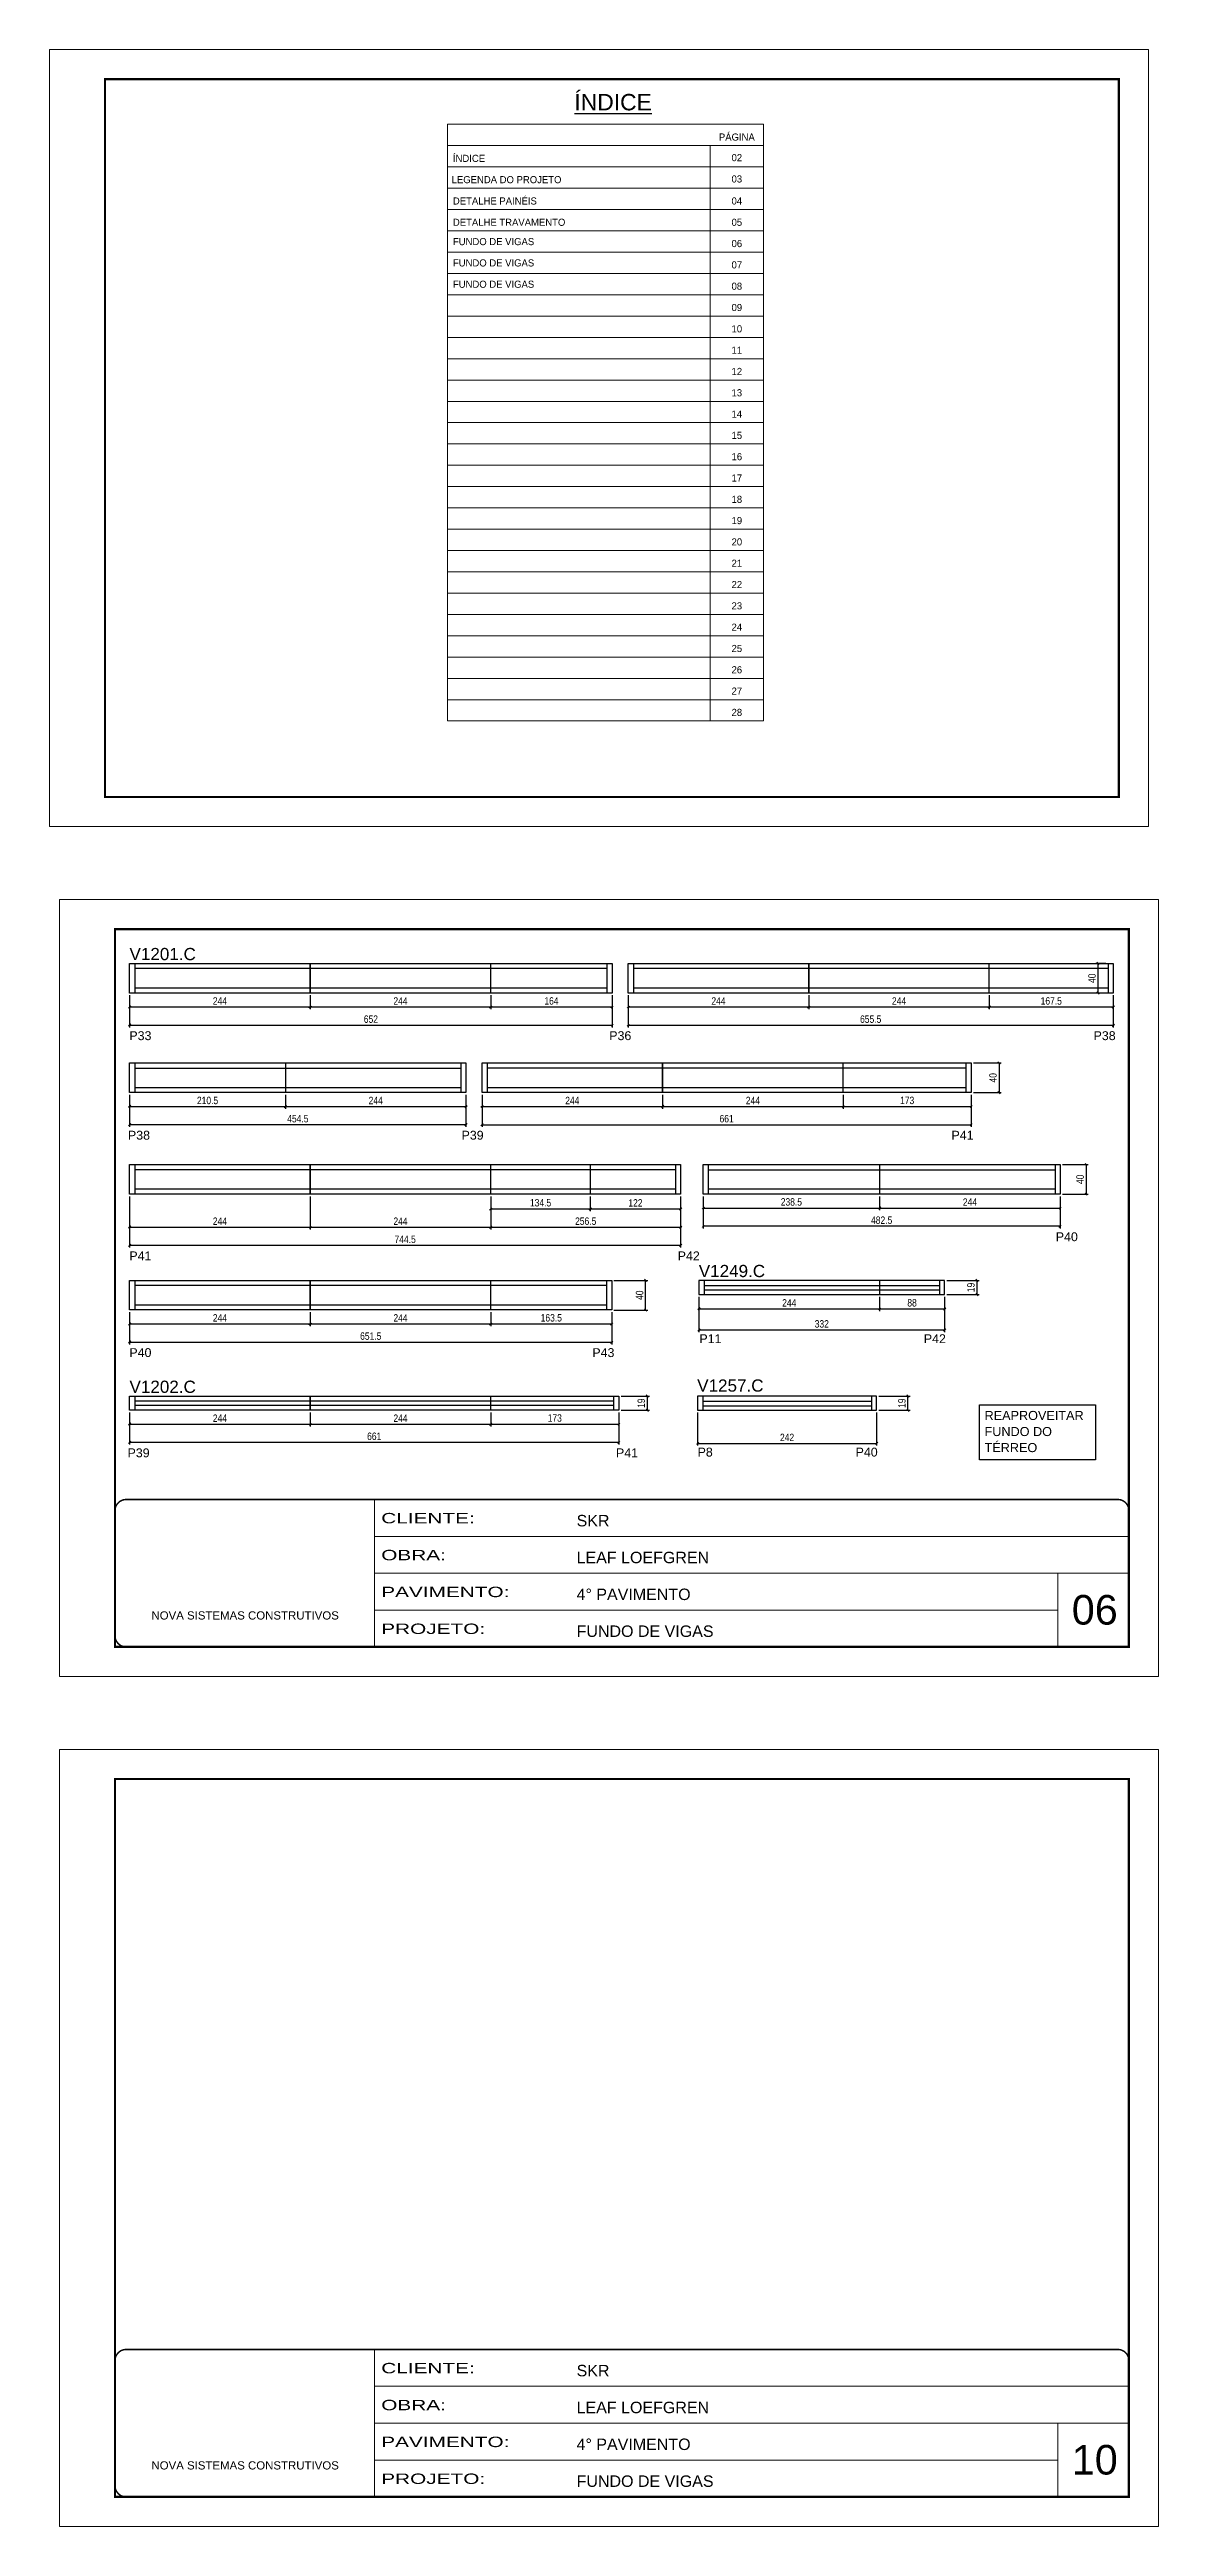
# Model space of a CAD drawing. Extents: x 1959 to 8212, y 239 to 4735.
# Drawn here: x 3544 to 5042, y 1388 to 4735 of the extents above; entities that cross this region are included whole.
import ezdxf
from ezdxf.enums import TextEntityAlignment as Align

# ---------------------------------------------------------------- set-up
doc = ezdxf.new("R2010")
doc.units = 0
doc.linetypes.add('CONTINUO', pattern=[0])
doc.linetypes.add('DASHED', pattern=[0.75, 0.5, -0.25])
for name, color, linetype in [('5', 5, 'Continuous'), ('COTA', 241, 'Continuous'), ('NOMENCLATURA', 7, 'Continuous'), ('Painéis', 200, 'Continuous'), ('SARR_2.2x7', 40, 'Continuous')]:
    doc.layers.add(name, color=color, linetype=linetype)
for name, color, linetype, lineweight in [('CARIMBO', 255, 'Continuous', 9), ('Folhas', 255, 'Continuous', 9), ('SARRAFO DE PRESSAO', 251, 'DASHED', 9)]:
    doc.layers.add(name, color=color, linetype=linetype, lineweight=lineweight)
doc.styles.add('ARIAL', font='arial.ttf')
doc.styles.add('COTA TECNICA', font='techl___.ttf', dxfattribs={"height": 10})
doc.styles.add('COTA TECNICA-50', font='techl___.ttf', dxfattribs={"height": 10})
doc.styles.get("Standard").update_dxf_attribs({"font": 'arial.ttf'})
doc.styles.add('Tecnologia', font='')
doc.styles.get('Tecnologia').set_extended_font_data('Forgotten Futurist')
doc.dimstyles.new('COTA PAINEL-50', dxfattribs={"dimtxt": 10, "dimasz": 3, "dimexe": 3, "dimexo": 3, "dimgap": 3, "dimtad": 1, "dimdec": 1, "dimzin": 12, "dimdsep": 46, "dimtxsty": 'COTA TECNICA-50', "dimblk1": 'OBLIQUE', "dimblk2": 'OBLIQUE', "dimsah": 1, "dimcen": 0.9, "dimclrd": 4, "dimclre": 4, "dimclrt": 240, "dimadec": 1, "dimazin": 3, "dimtfac": 1, "dimtdec": 1, "dimtmove": 0, "dimatfit": 3, "dimfxl": 1, "dimtolj": 1, "dimtzin": 12, "dimarcsym": 0})
doc.dimstyles.new('PAINEL', dxfattribs={"dimtxt": 10, "dimasz": 3, "dimexe": 3, "dimexo": 3, "dimgap": 3, "dimtad": 1, "dimdec": 1, "dimzin": 12, "dimdsep": 46, "dimtxsty": 'COTA TECNICA', "dimblk1": 'OBLIQUE', "dimblk2": 'OBLIQUE', "dimsah": 1, "dimcen": 0.9, "dimclrd": 4, "dimclre": 4, "dimclrt": 240, "dimadec": 1, "dimazin": 3, "dimtfac": 1, "dimtdec": 1, "dimtmove": 0, "dimatfit": 3, "dimfxl": 1, "dimtolj": 1, "dimtzin": 12, "dimarcsym": 0})

msp = doc.modelspace()

# ---------------------------------------------------------------- texts
at = {"color": 0, "linetype": 'Continuous', "ltscale": 5, "style": 'ARIAL'}
msp.add_text('%%UÍNDICE', height=22.118, dxfattribs=at).set_placement((4305.35, 4653.07), align=Align.CENTER)
for s, height, p in [('REAPROVEITAR ', 12.2353, (4807.27, 2883.28)), ('TÉRREO', 12.235, (4807.27, 2839.86)), ('FUNDO DO', 12.235, (4807.27, 2861.57))]:
    msp.add_text(s, height=height, dxfattribs=at).set_placement(p)
at = {"layer": '5', "linetype": 'Continuous'}
for s, rotation, p in [('P33', 359.99996, (3651.64, 3396.61)), ('P36', 359.99996, (4300.11, 3396.61)), ('P38', 359.99996, (4954.57, 3396.61)), ('P38', 359.99996, (3649.7, 3262.1)), ('P39', 359.99996, (4100.54, 3262.1)), ('P41', 359.99996, (4762.57, 3262.1)), ('P40', 359.99996, (4903.5, 3124.86)), ('P41', 359.99996, (3651.64, 3099.05)), ('P42', 359.99996, (4392.61, 3099.05)), ('P40', 359.99996, (3651.64, 2968.31)), ('P43', 359.99996, (4277.26, 2968.31)), ('P11', 359.99996, (4421.93, 2987.1)), ('P42', 359.99996, (4725.18, 2987.1)), ('P8', 0.00004, (4419.48, 2833.88)), ('P40', 359.99996, (4633.02, 2833.88)), ('P39', 359.99996, (3649.19, 2832.88)), ('P41', 359.99996, (4309.22, 2832.88))]:
    msp.add_text(s, height=12, rotation=rotation, dxfattribs=at).set_placement(p)
at = {"layer": 'CARIMBO', "style": 'Tecnologia'}
for s, p in [('PÁGINA', (4472.53, 4612.18)), ('02', (4472.53, 4584.35)), ('03', (4472.53, 4555.55)), ('04', (4472.53, 4525.79)), ('05', (4472.53, 4496.99)), ('06', (4472.53, 4468.2)), ('07', (4472.53, 4439.4)), ('08', (4472.53, 4410.61)), ('09', (4472.53, 4381.81)), ('10', (4472.53, 4353.01)), ('11', (4472.53, 4324.22)), ('12', (4472.53, 4295.42)), ('13', (4472.53, 4266.62)), ('14', (4472.53, 4237.83)), ('15', (4472.53, 4209.03)), ('16', (4472.53, 4180.24)), ('17', (4472.53, 4151.44)), ('18', (4472.53, 4122.64)), ('19', (4472.53, 4093.85)), ('20', (4472.53, 4065.05)), ('21', (4472.53, 4036.25)), ('22', (4472.53, 4007.46)), ('23', (4472.53, 3978.66)), ('24', (4472.53, 3949.87)), ('25', (4472.53, 3921.07)), ('26', (4472.53, 3892.27)), ('27', (4472.53, 3863.48)), ('28', (4472.53, 3834.68))]:
    msp.add_text(s, height=9.599, dxfattribs=at).set_placement(p, align=Align.CENTER)
at = {"layer": 'CARIMBO'}
for s, height, style, p in [('ÍNDICE', 9.599, 'Tecnologia', (4088.86, 4583.38)), ('LEGENDA DO PROJETO', 9.5987, 'Tecnologia', (4087.15, 4554.59)), ('DETALHE PAINÉIS', 9.5987, 'Tecnologia', (4088.86, 4525.79)), ('DETALHE TRAVAMENTO', 9.5987, 'Tecnologia', (4088.86, 4496.99)), ('FUNDO DE VIGAS', 9.5987, 'Tecnologia', (4088.86, 4470.87)), ('FUNDO DE VIGAS', 9.5987, 'Tecnologia', (4088.86, 4442.08)), ('FUNDO DE VIGAS', 9.5987, 'Tecnologia', (4088.86, 4413.28)), ('06', 40, 'ARIAL', (4925.13, 2606.79)), ('10', 40, 'ARIAL', (4925.13, 1458.21))]:
    msp.add_text(s, height=height, dxfattribs=dict(at, style=style)).set_placement(p)
at = {"layer": 'NOMENCLATURA', "linetype": 'Continuous'}
for s, p in [('V1201.C', (3651.81, 3504.68)), ('V1249.C', (4421.09, 3076.37)), ('V1202.C', (3651.81, 2919.95)), ('V1257.C', (4418.93, 2921.57))]:
    msp.add_text(s, height=16.5, dxfattribs=at).set_placement(p)

# ---------------------------------------------------------------- blocks, each defined once
blk = doc.blocks.new('9999999999')
at = {"color": 30, "linetype": 'CONTINUO'}
for p, q in [((98564.6, 34230.2), (98564.6, 34429.4)), ((98564.6, 34379.6), (99584, 34379.6)), ((98564.6, 34329.8), (99488, 34329.8)), ((99584, 34329.8), (99488, 34329.8)), ((99488, 34329.8), (99488, 34230.2)), ((98564.6, 34280), (99488, 34280))]:
    blk.add_line(p, q, dxfattribs=at)
at = {"color": 30, "linetype": 'CONTINUO', "const_width": 2}
blk.add_lwpolyline([(99584, 34230.2), (99584, 34414.4, 0.414214), (99569, 34429.4), (98229, 34429.4, 0.414214), (98214, 34414.4), (98214, 34245.2, 0.414214), (98229, 34230.2), (99584, 34230.2)], format="xyb", dxfattribs=at)
at = {"layer": 'Folhas'}
blk.add_lwpolyline([(98139, 34190.2), (99624, 34190.2), (99624, 35240.2), (98139, 35240.2)], close=True, dxfattribs=at)
at = {"layer": 'Folhas', "color": 30, "const_width": 3}
blk.add_lwpolyline([(98214, 34230.2), (99584, 34230.2), (99584, 35200.2), (98214, 35200.2)], close=True, dxfattribs=at)
at = {"color": 7, "linetype": 'Continuous', "ltscale": 5, "style": 'ARIAL'}
for s, height, p in [('SKR', 15.48, (98837.7, 34393.1)), ('LEAF LOEFGREN', 15.483, (98837.7, 34343.3)), ('4° PAVIMENTO', 15.483, (98837.7, 34293.5)), ('NOVA SISTEMAS CONSTRUTIVOS', 11.059, (98263.2, 34267.2)), ('FUNDO DE VIGAS', 15.483, (98837.7, 34243.7))]:
    blk.add_text(s, height=height, dxfattribs=at).set_placement(p)
at = {"layer": 'Folhas', "color": 7, "style": 'Tecnologia', "width": 1.5}
for s, p in [('CLIENTE:', (98573.7, 34397.2)), ('OBRA:', (98573.7, 34347.3)), ('PAVIMENTO:', (98573.7, 34297.5)), ('PROJETO:', (98573.7, 34247.7))]:
    blk.add_text(s, height=14, dxfattribs=at).set_placement(p)
blk = doc.blocks.new('_Oblique')
at = {"color": 0, "linetype": 'ByBlock', "lineweight": -2}
blk.add_line((-0.5, -0.5), (0.5, 0.5), dxfattribs=at)
blk = doc.blocks.new('*D11')
at = {"layer": 'COTA', "color": 4, "linetype": 'ByBlock', "lineweight": -2, "transparency": 16777216}
for p, q in [((3652, 3457.2), (3652, 3438.4)), ((3896, 3457.2), (3896, 3438.4)), ((3652, 3441.4), (3896, 3441.4))]:
    blk.add_line(p, q, dxfattribs=at)
at = {"layer": 'Defpoints', "color": 0, "linetype": 'ByBlock', "transparency": 16777216}
for p in [(3652, 3460.2), (3896, 3460.2), (3896, 3441.4)]:
    blk.add_point(p, dxfattribs=at)
at = {"layer": 'COTA', "color": 4, "linetype": 'ByBlock', "lineweight": -2, "transparency": 16777216, "xscale": 3, "yscale": 3, "zscale": 3, "rotation": 180}
blk.add_blockref('_Oblique', (3652, 3441.4), dxfattribs=at)
at = {"layer": 'COTA', "color": 4, "linetype": 'ByBlock', "lineweight": -2, "transparency": 16777216, "xscale": 3, "yscale": 3, "zscale": 3}
blk.add_blockref('_Oblique', (3896, 3441.4), dxfattribs=at)
at = {"layer": 'COTA', "color": 240, "linetype": 'ByBlock', "transparency": 16777216, "insert": (3774, 3449.5), "char_height": 10, "attachment_point": 5, "style": 'COTA TECNICA-50'}
blk.add_mtext('\\A1;244', dxfattribs=at)
blk = doc.blocks.new('*D12')
at = {"layer": 'COTA', "color": 4, "linetype": 'ByBlock', "lineweight": -2, "transparency": 16777216}
for p, q in [((3896, 3457.2), (3896, 3438.4)), ((4140, 3457.2), (4140, 3438.4)), ((3896, 3441.4), (4140, 3441.4))]:
    blk.add_line(p, q, dxfattribs=at)
at = {"layer": 'Defpoints', "color": 0, "linetype": 'ByBlock', "transparency": 16777216}
for p in [(3896, 3460.2), (4140, 3460.2), (4140, 3441.4)]:
    blk.add_point(p, dxfattribs=at)
at = {"layer": 'COTA', "color": 4, "linetype": 'ByBlock', "lineweight": -2, "transparency": 16777216, "xscale": 3, "yscale": 3, "zscale": 3, "rotation": 180}
blk.add_blockref('_Oblique', (3896, 3441.4), dxfattribs=at)
at = {"layer": 'COTA', "color": 4, "linetype": 'ByBlock', "lineweight": -2, "transparency": 16777216, "xscale": 3, "yscale": 3, "zscale": 3}
blk.add_blockref('_Oblique', (4140, 3441.4), dxfattribs=at)
at = {"layer": 'COTA', "color": 240, "linetype": 'ByBlock', "transparency": 16777216, "insert": (4018, 3449.5), "char_height": 10, "attachment_point": 5, "style": 'COTA TECNICA-50'}
blk.add_mtext('\\A1;244', dxfattribs=at)
blk = doc.blocks.new('*D13')
at = {"layer": 'COTA', "color": 4, "lineweight": -2, "transparency": 16777216}
for p, q in [((3652, 3457.2), (3652, 3413.8)), ((4304, 3457.2), (4304, 3413.8)), ((3652, 3416.8), (4304, 3416.8))]:
    blk.add_line(p, q, dxfattribs=at)
at = {"layer": 'Defpoints', "color": 0, "transparency": 16777216}
for p in [(3652, 3460.2), (4304, 3460.2), (4304, 3416.8)]:
    blk.add_point(p, dxfattribs=at)
at = {"layer": 'COTA', "color": 4, "lineweight": -2, "transparency": 16777216, "xscale": 3, "yscale": 3, "zscale": 3, "rotation": 180}
blk.add_blockref('_Oblique', (3652, 3416.8), dxfattribs=at)
at = {"layer": 'COTA', "color": 4, "lineweight": -2, "transparency": 16777216, "xscale": 3, "yscale": 3, "zscale": 3}
blk.add_blockref('_Oblique', (4304, 3416.8), dxfattribs=at)
at = {"layer": 'COTA', "color": 240, "transparency": 16777216, "insert": (3978, 3424.9), "char_height": 10, "attachment_point": 5, "style": 'COTA TECNICA'}
blk.add_mtext('\\A1;652', dxfattribs=at)
blk = doc.blocks.new('*D14')
at = {"layer": 'COTA', "color": 4, "lineweight": -2, "transparency": 16777216}
for p, q in [((4140, 3457.2), (4140, 3438.4)), ((4304, 3457.2), (4304, 3438.4)), ((4140, 3441.4), (4304, 3441.4))]:
    blk.add_line(p, q, dxfattribs=at)
at = {"layer": 'Defpoints', "color": 0, "transparency": 16777216}
for p in [(4140, 3460.2), (4304, 3460.2), (4304, 3441.4)]:
    blk.add_point(p, dxfattribs=at)
at = {"layer": 'COTA', "color": 4, "lineweight": -2, "transparency": 16777216, "xscale": 3, "yscale": 3, "zscale": 3, "rotation": 180}
blk.add_blockref('_Oblique', (4140, 3441.4), dxfattribs=at)
at = {"layer": 'COTA', "color": 4, "lineweight": -2, "transparency": 16777216, "xscale": 3, "yscale": 3, "zscale": 3}
blk.add_blockref('_Oblique', (4304, 3441.4), dxfattribs=at)
at = {"layer": 'COTA', "color": 240, "transparency": 16777216, "insert": (4222, 3449.5), "char_height": 10, "attachment_point": 5, "style": 'COTA TECNICA'}
blk.add_mtext('\\A1;164', dxfattribs=at)
blk = doc.blocks.new('*D160')
at = {"layer": 'COTA', "color": 4, "linetype": 'ByBlock', "lineweight": -2, "transparency": 16777216}
for p, q in [((4325.7, 3457.2), (4325.7, 3438.4)), ((4569.7, 3457.2), (4569.7, 3438.4)), ((4325.7, 3441.4), (4569.7, 3441.4))]:
    blk.add_line(p, q, dxfattribs=at)
at = {"layer": 'Defpoints', "color": 0, "linetype": 'ByBlock', "transparency": 16777216}
for p in [(4325.7, 3460.2), (4569.7, 3460.2), (4569.7, 3441.4)]:
    blk.add_point(p, dxfattribs=at)
at = {"layer": 'COTA', "color": 4, "linetype": 'ByBlock', "lineweight": -2, "transparency": 16777216, "xscale": 3, "yscale": 3, "zscale": 3, "rotation": 180}
blk.add_blockref('_Oblique', (4325.7, 3441.4), dxfattribs=at)
at = {"layer": 'COTA', "color": 4, "linetype": 'ByBlock', "lineweight": -2, "transparency": 16777216, "xscale": 3, "yscale": 3, "zscale": 3}
blk.add_blockref('_Oblique', (4569.7, 3441.4), dxfattribs=at)
at = {"layer": 'COTA', "color": 240, "linetype": 'ByBlock', "transparency": 16777216, "insert": (4447.7, 3449.5), "char_height": 10, "attachment_point": 5, "style": 'COTA TECNICA-50'}
blk.add_mtext('\\A1;244', dxfattribs=at)
blk = doc.blocks.new('*D161')
at = {"layer": 'COTA', "color": 4, "linetype": 'ByBlock', "lineweight": -2, "transparency": 16777216}
for p, q in [((4569.7, 3457.2), (4569.7, 3438.4)), ((4813.7, 3457.2), (4813.7, 3438.4)), ((4569.7, 3441.4), (4813.7, 3441.4))]:
    blk.add_line(p, q, dxfattribs=at)
at = {"layer": 'Defpoints', "color": 0, "linetype": 'ByBlock', "transparency": 16777216}
for p in [(4569.7, 3460.2), (4813.7, 3460.2), (4813.7, 3441.4)]:
    blk.add_point(p, dxfattribs=at)
at = {"layer": 'COTA', "color": 4, "linetype": 'ByBlock', "lineweight": -2, "transparency": 16777216, "xscale": 3, "yscale": 3, "zscale": 3, "rotation": 180}
blk.add_blockref('_Oblique', (4569.7, 3441.4), dxfattribs=at)
at = {"layer": 'COTA', "color": 4, "linetype": 'ByBlock', "lineweight": -2, "transparency": 16777216, "xscale": 3, "yscale": 3, "zscale": 3}
blk.add_blockref('_Oblique', (4813.7, 3441.4), dxfattribs=at)
at = {"layer": 'COTA', "color": 240, "linetype": 'ByBlock', "transparency": 16777216, "insert": (4691.7, 3449.5), "char_height": 10, "attachment_point": 5, "style": 'COTA TECNICA-50'}
blk.add_mtext('\\A1;244', dxfattribs=at)
blk = doc.blocks.new('*D162')
at = {"layer": 'COTA', "color": 4, "lineweight": -2, "transparency": 16777216}
for p, q in [((4325.7, 3457.2), (4325.7, 3413.8)), ((4981.2, 3457.2), (4981.2, 3413.8)), ((4325.7, 3416.8), (4981.2, 3416.8))]:
    blk.add_line(p, q, dxfattribs=at)
at = {"layer": 'Defpoints', "color": 0, "transparency": 16777216}
for p in [(4325.7, 3460.2), (4981.2, 3460.2), (4981.2, 3416.8)]:
    blk.add_point(p, dxfattribs=at)
at = {"layer": 'COTA', "color": 4, "lineweight": -2, "transparency": 16777216, "xscale": 3, "yscale": 3, "zscale": 3, "rotation": 180}
blk.add_blockref('_Oblique', (4325.7, 3416.8), dxfattribs=at)
at = {"layer": 'COTA', "color": 4, "lineweight": -2, "transparency": 16777216, "xscale": 3, "yscale": 3, "zscale": 3}
blk.add_blockref('_Oblique', (4981.2, 3416.8), dxfattribs=at)
at = {"layer": 'COTA', "color": 240, "transparency": 16777216, "insert": (4653.4, 3424.9), "char_height": 10, "attachment_point": 5, "style": 'COTA TECNICA'}
blk.add_mtext('\\A1;655.5', dxfattribs=at)
blk = doc.blocks.new('*D163')
at = {"layer": 'COTA', "color": 4, "lineweight": -2, "transparency": 16777216}
for p, q in [((4813.7, 3457.2), (4813.7, 3438.4)), ((4981.2, 3457.2), (4981.2, 3438.4)), ((4813.7, 3441.4), (4981.2, 3441.4))]:
    blk.add_line(p, q, dxfattribs=at)
at = {"layer": 'Defpoints', "color": 0, "transparency": 16777216}
for p in [(4813.7, 3460.2), (4981.2, 3460.2), (4981.2, 3441.4)]:
    blk.add_point(p, dxfattribs=at)
at = {"layer": 'COTA', "color": 4, "lineweight": -2, "transparency": 16777216, "xscale": 3, "yscale": 3, "zscale": 3, "rotation": 180}
blk.add_blockref('_Oblique', (4813.7, 3441.4), dxfattribs=at)
at = {"layer": 'COTA', "color": 4, "lineweight": -2, "transparency": 16777216, "xscale": 3, "yscale": 3, "zscale": 3}
blk.add_blockref('_Oblique', (4981.2, 3441.4), dxfattribs=at)
at = {"layer": 'COTA', "color": 240, "transparency": 16777216, "insert": (4897.4, 3449.5), "char_height": 10, "attachment_point": 5, "style": 'COTA TECNICA'}
blk.add_mtext('\\A1;167.5', dxfattribs=at)
blk = doc.blocks.new('*D164')
at = {"layer": 'COTA', "color": 4, "lineweight": -2, "transparency": 16777216}
for p, q in [((4971.2, 3500.2), (4957.6, 3500.2)), ((4960.6, 3460.2), (4960.6, 3500.2)), ((4971.2, 3460.2), (4957.6, 3460.2))]:
    blk.add_line(p, q, dxfattribs=at)
at = {"layer": 'Defpoints', "color": 0, "transparency": 16777216}
for p in [(4960.6, 3500.2), (4974.2, 3500.2), (4974.2, 3460.2)]:
    blk.add_point(p, dxfattribs=at)
at = {"layer": 'COTA', "color": 4, "lineweight": -2, "transparency": 16777216, "xscale": 3, "yscale": 3, "zscale": 3}
for p, rotation in [((4960.6, 3500.2), 90), ((4960.6, 3460.2), 270)]:
    blk.add_blockref('_Oblique', p, dxfattribs=dict(at, rotation=rotation))
at = {"layer": 'COTA', "color": 240, "transparency": 16777216, "insert": (4952.5, 3480.2), "char_height": 10, "attachment_point": 5, "rotation": 90, "style": 'COTA TECNICA'}
blk.add_mtext('\\A1;40', dxfattribs=at)
blk = doc.blocks.new('*D165')
at = {"layer": 'COTA', "color": 4, "lineweight": -2, "transparency": 16777216}
for p, q in [((3652, 3322.7), (3652, 3279.3)), ((4106.5, 3322.7), (4106.5, 3279.3)), ((4106.5, 3282.3), (3652, 3282.3))]:
    blk.add_line(p, q, dxfattribs=at)
at = {"layer": 'Defpoints', "color": 0, "transparency": 16777216}
for p in [(3652, 3325.7), (4106.5, 3325.7), (3652, 3282.3)]:
    blk.add_point(p, dxfattribs=at)
at = {"layer": 'COTA', "color": 4, "lineweight": -2, "transparency": 16777216, "xscale": 3, "yscale": 3, "zscale": 3, "rotation": 180}
blk.add_blockref('_Oblique', (3652, 3282.3), dxfattribs=at)
at = {"layer": 'COTA', "color": 4, "lineweight": -2, "transparency": 16777216, "xscale": 3, "yscale": 3, "zscale": 3}
blk.add_blockref('_Oblique', (4106.5, 3282.3), dxfattribs=at)
at = {"layer": 'COTA', "color": 240, "transparency": 16777216, "insert": (3879.3, 3290.4), "char_height": 10, "attachment_point": 5, "style": 'COTA TECNICA'}
blk.add_mtext('\\A1;454.5', dxfattribs=at)
blk = doc.blocks.new('*D166')
at = {"layer": 'COTA', "color": 4, "lineweight": -2, "transparency": 16777216}
for p, q in [((3652, 3322.7), (3652, 3303.9)), ((3862.5, 3322.7), (3862.5, 3303.9)), ((3652, 3306.9), (3862.5, 3306.9))]:
    blk.add_line(p, q, dxfattribs=at)
at = {"layer": 'Defpoints', "color": 0, "transparency": 16777216}
for p in [(3652, 3325.7), (3862.5, 3325.7), (3862.5, 3306.9)]:
    blk.add_point(p, dxfattribs=at)
at = {"layer": 'COTA', "color": 4, "lineweight": -2, "transparency": 16777216, "xscale": 3, "yscale": 3, "zscale": 3, "rotation": 180}
blk.add_blockref('_Oblique', (3652, 3306.9), dxfattribs=at)
at = {"layer": 'COTA', "color": 4, "lineweight": -2, "transparency": 16777216, "xscale": 3, "yscale": 3, "zscale": 3}
blk.add_blockref('_Oblique', (3862.5, 3306.9), dxfattribs=at)
at = {"layer": 'COTA', "color": 240, "transparency": 16777216, "insert": (3757.3, 3315), "char_height": 10, "attachment_point": 5, "style": 'COTA TECNICA'}
blk.add_mtext('\\A1;210.5', dxfattribs=at)
blk = doc.blocks.new('*D167')
at = {"layer": 'COTA', "color": 4, "lineweight": -2, "transparency": 16777216}
for p, q in [((3862.5, 3322.7), (3862.5, 3303.9)), ((4106.5, 3322.7), (4106.5, 3303.9)), ((3862.5, 3306.9), (4106.5, 3306.9))]:
    blk.add_line(p, q, dxfattribs=at)
at = {"layer": 'Defpoints', "color": 0, "transparency": 16777216}
for p in [(3862.5, 3325.7), (4106.5, 3325.7), (4106.5, 3306.9)]:
    blk.add_point(p, dxfattribs=at)
at = {"layer": 'COTA', "color": 4, "lineweight": -2, "transparency": 16777216, "xscale": 3, "yscale": 3, "zscale": 3, "rotation": 180}
blk.add_blockref('_Oblique', (3862.5, 3306.9), dxfattribs=at)
at = {"layer": 'COTA', "color": 4, "lineweight": -2, "transparency": 16777216, "xscale": 3, "yscale": 3, "zscale": 3}
blk.add_blockref('_Oblique', (4106.5, 3306.9), dxfattribs=at)
at = {"layer": 'COTA', "color": 240, "transparency": 16777216, "insert": (3984.5, 3315), "char_height": 10, "attachment_point": 5, "style": 'COTA TECNICA'}
blk.add_mtext('\\A1;244', dxfattribs=at)
blk = doc.blocks.new('*D168')
at = {"layer": 'COTA', "color": 4, "linetype": 'ByBlock', "lineweight": -2, "transparency": 16777216}
for p, q in [((4128.2, 3322.7), (4128.2, 3303.9)), ((4372.2, 3322.7), (4372.2, 3303.9)), ((4128.2, 3306.9), (4372.2, 3306.9))]:
    blk.add_line(p, q, dxfattribs=at)
at = {"layer": 'Defpoints', "color": 0, "linetype": 'ByBlock', "transparency": 16777216}
for p in [(4128.2, 3325.7), (4372.2, 3325.7), (4372.2, 3306.9)]:
    blk.add_point(p, dxfattribs=at)
at = {"layer": 'COTA', "color": 4, "linetype": 'ByBlock', "lineweight": -2, "transparency": 16777216, "xscale": 3, "yscale": 3, "zscale": 3, "rotation": 180}
blk.add_blockref('_Oblique', (4128.2, 3306.9), dxfattribs=at)
at = {"layer": 'COTA', "color": 4, "linetype": 'ByBlock', "lineweight": -2, "transparency": 16777216, "xscale": 3, "yscale": 3, "zscale": 3}
blk.add_blockref('_Oblique', (4372.2, 3306.9), dxfattribs=at)
at = {"layer": 'COTA', "color": 240, "linetype": 'ByBlock', "transparency": 16777216, "insert": (4250.2, 3315), "char_height": 10, "attachment_point": 5, "style": 'COTA TECNICA-50'}
blk.add_mtext('\\A1;244', dxfattribs=at)
blk = doc.blocks.new('*D169')
at = {"layer": 'COTA', "color": 4, "linetype": 'ByBlock', "lineweight": -2, "transparency": 16777216}
for p, q in [((4372.2, 3322.7), (4372.2, 3303.9)), ((4616.2, 3322.7), (4616.2, 3303.9)), ((4372.2, 3306.9), (4616.2, 3306.9))]:
    blk.add_line(p, q, dxfattribs=at)
at = {"layer": 'Defpoints', "color": 0, "linetype": 'ByBlock', "transparency": 16777216}
for p in [(4372.2, 3325.7), (4616.2, 3325.7), (4616.2, 3306.9)]:
    blk.add_point(p, dxfattribs=at)
at = {"layer": 'COTA', "color": 4, "linetype": 'ByBlock', "lineweight": -2, "transparency": 16777216, "xscale": 3, "yscale": 3, "zscale": 3, "rotation": 180}
blk.add_blockref('_Oblique', (4372.2, 3306.9), dxfattribs=at)
at = {"layer": 'COTA', "color": 4, "linetype": 'ByBlock', "lineweight": -2, "transparency": 16777216, "xscale": 3, "yscale": 3, "zscale": 3}
blk.add_blockref('_Oblique', (4616.2, 3306.9), dxfattribs=at)
at = {"layer": 'COTA', "color": 240, "linetype": 'ByBlock', "transparency": 16777216, "insert": (4494.2, 3315), "char_height": 10, "attachment_point": 5, "style": 'COTA TECNICA-50'}
blk.add_mtext('\\A1;244', dxfattribs=at)
blk = doc.blocks.new('*D170')
at = {"layer": 'COTA', "color": 4, "lineweight": -2, "transparency": 16777216}
for p, q in [((4128.2, 3322.7), (4128.2, 3279.3)), ((4789.2, 3322.7), (4789.2, 3279.3)), ((4128.2, 3282.3), (4789.2, 3282.3))]:
    blk.add_line(p, q, dxfattribs=at)
at = {"layer": 'Defpoints', "color": 0, "transparency": 16777216}
for p in [(4128.2, 3325.7), (4789.2, 3325.7), (4789.2, 3282.3)]:
    blk.add_point(p, dxfattribs=at)
at = {"layer": 'COTA', "color": 4, "lineweight": -2, "transparency": 16777216, "xscale": 3, "yscale": 3, "zscale": 3, "rotation": 180}
blk.add_blockref('_Oblique', (4128.2, 3282.3), dxfattribs=at)
at = {"layer": 'COTA', "color": 4, "lineweight": -2, "transparency": 16777216, "xscale": 3, "yscale": 3, "zscale": 3}
blk.add_blockref('_Oblique', (4789.2, 3282.3), dxfattribs=at)
at = {"layer": 'COTA', "color": 240, "transparency": 16777216, "insert": (4458.7, 3290.4), "char_height": 10, "attachment_point": 5, "style": 'COTA TECNICA'}
blk.add_mtext('\\A1;661', dxfattribs=at)
blk = doc.blocks.new('*D171')
at = {"layer": 'COTA', "color": 4, "lineweight": -2, "transparency": 16777216}
for p, q in [((4616.2, 3322.7), (4616.2, 3303.9)), ((4789.2, 3322.7), (4789.2, 3303.9)), ((4616.2, 3306.9), (4789.2, 3306.9))]:
    blk.add_line(p, q, dxfattribs=at)
at = {"layer": 'Defpoints', "color": 0, "transparency": 16777216}
for p in [(4616.2, 3325.7), (4789.2, 3325.7), (4789.2, 3306.9)]:
    blk.add_point(p, dxfattribs=at)
at = {"layer": 'COTA', "color": 4, "lineweight": -2, "transparency": 16777216, "xscale": 3, "yscale": 3, "zscale": 3, "rotation": 180}
blk.add_blockref('_Oblique', (4616.2, 3306.9), dxfattribs=at)
at = {"layer": 'COTA', "color": 4, "lineweight": -2, "transparency": 16777216, "xscale": 3, "yscale": 3, "zscale": 3}
blk.add_blockref('_Oblique', (4789.2, 3306.9), dxfattribs=at)
at = {"layer": 'COTA', "color": 240, "transparency": 16777216, "insert": (4702.7, 3315.1), "char_height": 10, "attachment_point": 5, "style": 'COTA TECNICA'}
blk.add_mtext('\\A1;173', dxfattribs=at)
blk = doc.blocks.new('*D172')
at = {"layer": 'COTA', "color": 4, "lineweight": -2, "transparency": 16777216}
for p, q in [((4792.2, 3365.7), (4829.8, 3365.7)), ((4826.8, 3365.7), (4826.8, 3325.7)), ((4792.2, 3325.7), (4829.8, 3325.7))]:
    blk.add_line(p, q, dxfattribs=at)
at = {"layer": 'Defpoints', "color": 0, "transparency": 16777216}
for p in [(4789.2, 3365.7), (4789.2, 3325.7), (4826.8, 3325.7)]:
    blk.add_point(p, dxfattribs=at)
at = {"layer": 'COTA', "color": 4, "lineweight": -2, "transparency": 16777216, "xscale": 3, "yscale": 3, "zscale": 3}
for p, rotation in [((4826.8, 3365.7), 90), ((4826.8, 3325.7), 270)]:
    blk.add_blockref('_Oblique', p, dxfattribs=dict(at, rotation=rotation))
at = {"layer": 'COTA', "color": 240, "transparency": 16777216, "insert": (4818.7, 3345.7), "char_height": 10, "attachment_point": 5, "rotation": 90, "style": 'COTA TECNICA'}
blk.add_mtext('\\A1;40', dxfattribs=at)
blk = doc.blocks.new('*D173')
at = {"layer": 'COTA', "color": 4, "linetype": 'ByBlock', "lineweight": -2, "transparency": 16777216}
for p, q in [((3652, 3185.5), (3652, 3140.8)), ((3896, 3185.5), (3896, 3140.8)), ((3652, 3143.8), (3896, 3143.8))]:
    blk.add_line(p, q, dxfattribs=at)
at = {"layer": 'Defpoints', "color": 0, "linetype": 'ByBlock', "transparency": 16777216}
for p in [(3652, 3188.5), (3896, 3188.5), (3896, 3143.8)]:
    blk.add_point(p, dxfattribs=at)
at = {"layer": 'COTA', "color": 4, "linetype": 'ByBlock', "lineweight": -2, "transparency": 16777216, "xscale": 3, "yscale": 3, "zscale": 3, "rotation": 180}
blk.add_blockref('_Oblique', (3652, 3143.8), dxfattribs=at)
at = {"layer": 'COTA', "color": 4, "linetype": 'ByBlock', "lineweight": -2, "transparency": 16777216, "xscale": 3, "yscale": 3, "zscale": 3}
blk.add_blockref('_Oblique', (3896, 3143.8), dxfattribs=at)
at = {"layer": 'COTA', "color": 240, "linetype": 'ByBlock', "transparency": 16777216, "insert": (3774, 3151.9), "char_height": 10, "attachment_point": 5, "style": 'COTA TECNICA-50'}
blk.add_mtext('\\A1;244', dxfattribs=at)
blk = doc.blocks.new('*D174')
at = {"layer": 'COTA', "color": 4, "linetype": 'ByBlock', "lineweight": -2, "transparency": 16777216}
for p, q in [((3896, 3185.5), (3896, 3140.8)), ((4140, 3185.5), (4140, 3140.8)), ((3896, 3143.8), (4140, 3143.8))]:
    blk.add_line(p, q, dxfattribs=at)
at = {"layer": 'Defpoints', "color": 0, "linetype": 'ByBlock', "transparency": 16777216}
for p in [(3896, 3188.5), (4140, 3188.5), (4140, 3143.8)]:
    blk.add_point(p, dxfattribs=at)
at = {"layer": 'COTA', "color": 4, "linetype": 'ByBlock', "lineweight": -2, "transparency": 16777216, "xscale": 3, "yscale": 3, "zscale": 3, "rotation": 180}
blk.add_blockref('_Oblique', (3896, 3143.8), dxfattribs=at)
at = {"layer": 'COTA', "color": 4, "linetype": 'ByBlock', "lineweight": -2, "transparency": 16777216, "xscale": 3, "yscale": 3, "zscale": 3}
blk.add_blockref('_Oblique', (4140, 3143.8), dxfattribs=at)
at = {"layer": 'COTA', "color": 240, "linetype": 'ByBlock', "transparency": 16777216, "insert": (4018, 3151.9), "char_height": 10, "attachment_point": 5, "style": 'COTA TECNICA-50'}
blk.add_mtext('\\A1;244', dxfattribs=at)
blk = doc.blocks.new('*D175')
at = {"layer": 'COTA', "color": 4, "lineweight": -2, "transparency": 16777216}
for p, q in [((3652, 3185.5), (3652, 3116.3)), ((4396.5, 3185.5), (4396.5, 3116.3)), ((3652, 3119.3), (4396.5, 3119.3))]:
    blk.add_line(p, q, dxfattribs=at)
at = {"layer": 'Defpoints', "color": 0, "transparency": 16777216}
for p in [(3652, 3188.5), (4396.5, 3188.5), (4396.5, 3119.3)]:
    blk.add_point(p, dxfattribs=at)
at = {"layer": 'COTA', "color": 4, "lineweight": -2, "transparency": 16777216, "xscale": 3, "yscale": 3, "zscale": 3, "rotation": 180}
blk.add_blockref('_Oblique', (3652, 3119.3), dxfattribs=at)
at = {"layer": 'COTA', "color": 4, "lineweight": -2, "transparency": 16777216, "xscale": 3, "yscale": 3, "zscale": 3}
blk.add_blockref('_Oblique', (4396.5, 3119.3), dxfattribs=at)
at = {"layer": 'COTA', "color": 240, "transparency": 16777216, "insert": (4024.3, 3127.4), "char_height": 10, "attachment_point": 5, "style": 'COTA TECNICA'}
blk.add_mtext('\\A1;744.5', dxfattribs=at)
blk = doc.blocks.new('*D176')
at = {"layer": 'COTA', "color": 4, "lineweight": -2, "transparency": 16777216}
for p, q in [((4140, 3185.5), (4140, 3140.8)), ((4396.5, 3185.5), (4396.5, 3140.8)), ((4140, 3143.8), (4396.5, 3143.8))]:
    blk.add_line(p, q, dxfattribs=at)
at = {"layer": 'Defpoints', "color": 0, "transparency": 16777216}
for p in [(4140, 3188.5), (4396.5, 3188.5), (4396.5, 3143.8)]:
    blk.add_point(p, dxfattribs=at)
at = {"layer": 'COTA', "color": 4, "lineweight": -2, "transparency": 16777216, "xscale": 3, "yscale": 3, "zscale": 3, "rotation": 180}
blk.add_blockref('_Oblique', (4140, 3143.8), dxfattribs=at)
at = {"layer": 'COTA', "color": 4, "lineweight": -2, "transparency": 16777216, "xscale": 3, "yscale": 3, "zscale": 3}
blk.add_blockref('_Oblique', (4396.5, 3143.8), dxfattribs=at)
at = {"layer": 'COTA', "color": 240, "transparency": 16777216, "insert": (4268.3, 3151.9), "char_height": 10, "attachment_point": 5, "style": 'COTA TECNICA'}
blk.add_mtext('\\A1;256.5', dxfattribs=at)
blk = doc.blocks.new('*D177')
at = {"layer": 'COTA', "color": 4, "lineweight": -2, "transparency": 16777216}
for p, q in [((4140, 3185.5), (4140, 3165.5)), ((4274.5, 3185.5), (4274.5, 3165.5)), ((4140, 3168.5), (4274.5, 3168.5))]:
    blk.add_line(p, q, dxfattribs=at)
at = {"layer": 'Defpoints', "color": 0, "transparency": 16777216}
for p in [(4140, 3188.5), (4274.5, 3188.5), (4274.5, 3168.5)]:
    blk.add_point(p, dxfattribs=at)
at = {"layer": 'COTA', "color": 4, "lineweight": -2, "transparency": 16777216, "xscale": 3, "yscale": 3, "zscale": 3, "rotation": 180}
blk.add_blockref('_Oblique', (4140, 3168.5), dxfattribs=at)
at = {"layer": 'COTA', "color": 4, "lineweight": -2, "transparency": 16777216, "xscale": 3, "yscale": 3, "zscale": 3}
blk.add_blockref('_Oblique', (4274.5, 3168.5), dxfattribs=at)
at = {"layer": 'COTA', "color": 240, "transparency": 16777216, "insert": (4207.3, 3176.8), "char_height": 10, "attachment_point": 5, "style": 'COTA TECNICA'}
blk.add_mtext('\\A1;134.5', dxfattribs=at)
blk = doc.blocks.new('*D178')
at = {"layer": 'COTA', "color": 4, "lineweight": -2, "transparency": 16777216}
for p, q in [((4274.5, 3185.5), (4274.5, 3165.5)), ((4396.5, 3185.5), (4396.5, 3165.5)), ((4274.5, 3168.5), (4396.5, 3168.5))]:
    blk.add_line(p, q, dxfattribs=at)
at = {"layer": 'Defpoints', "color": 0, "transparency": 16777216}
for p in [(4274.5, 3188.5), (4396.5, 3188.5), (4396.5, 3168.5)]:
    blk.add_point(p, dxfattribs=at)
at = {"layer": 'COTA', "color": 4, "lineweight": -2, "transparency": 16777216, "xscale": 3, "yscale": 3, "zscale": 3, "rotation": 180}
blk.add_blockref('_Oblique', (4274.5, 3168.5), dxfattribs=at)
at = {"layer": 'COTA', "color": 4, "lineweight": -2, "transparency": 16777216, "xscale": 3, "yscale": 3, "zscale": 3}
blk.add_blockref('_Oblique', (4396.5, 3168.5), dxfattribs=at)
at = {"layer": 'COTA', "color": 240, "transparency": 16777216, "insert": (4335.5, 3176.6), "char_height": 10, "attachment_point": 5, "style": 'COTA TECNICA'}
blk.add_mtext('\\A1;122', dxfattribs=at)
blk = doc.blocks.new('*D179')
at = {"layer": 'COTA', "color": 4, "lineweight": -2, "transparency": 16777216}
for p, q in [((4427, 3185.5), (4427, 3142.1)), ((4909.5, 3185.5), (4909.5, 3142.1)), ((4909.5, 3145.1), (4427, 3145.1))]:
    blk.add_line(p, q, dxfattribs=at)
at = {"layer": 'Defpoints', "color": 0, "transparency": 16777216}
for p in [(4427, 3188.5), (4909.5, 3188.5), (4427, 3145.1)]:
    blk.add_point(p, dxfattribs=at)
at = {"layer": 'COTA', "color": 4, "lineweight": -2, "transparency": 16777216, "xscale": 3, "yscale": 3, "zscale": 3, "rotation": 180}
blk.add_blockref('_Oblique', (4427, 3145.1), dxfattribs=at)
at = {"layer": 'COTA', "color": 4, "lineweight": -2, "transparency": 16777216, "xscale": 3, "yscale": 3, "zscale": 3}
blk.add_blockref('_Oblique', (4909.5, 3145.1), dxfattribs=at)
at = {"layer": 'COTA', "color": 240, "transparency": 16777216, "insert": (4668.2, 3153.2), "char_height": 10, "attachment_point": 5, "style": 'COTA TECNICA'}
blk.add_mtext('\\A1;482.5', dxfattribs=at)
blk = doc.blocks.new('*D181')
at = {"layer": 'COTA', "color": 4, "lineweight": -2, "transparency": 16777216}
for p, q in [((4427, 3185.5), (4427, 3166.6)), ((4665.5, 3185.5), (4665.5, 3166.6)), ((4427, 3169.6), (4665.5, 3169.6))]:
    blk.add_line(p, q, dxfattribs=at)
at = {"layer": 'Defpoints', "color": 0, "transparency": 16777216}
for p in [(4427, 3188.5), (4665.5, 3188.5), (4665.5, 3169.6)]:
    blk.add_point(p, dxfattribs=at)
at = {"layer": 'COTA', "color": 4, "lineweight": -2, "transparency": 16777216, "xscale": 3, "yscale": 3, "zscale": 3, "rotation": 180}
blk.add_blockref('_Oblique', (4427, 3169.6), dxfattribs=at)
at = {"layer": 'COTA', "color": 4, "lineweight": -2, "transparency": 16777216, "xscale": 3, "yscale": 3, "zscale": 3}
blk.add_blockref('_Oblique', (4665.5, 3169.6), dxfattribs=at)
at = {"layer": 'COTA', "color": 240, "transparency": 16777216, "insert": (4546.2, 3177.9), "char_height": 10, "attachment_point": 5, "style": 'COTA TECNICA'}
blk.add_mtext('\\A1;238.5', dxfattribs=at)
blk = doc.blocks.new('*D180')
at = {"layer": 'COTA', "color": 4, "lineweight": -2, "transparency": 16777216}
for p, q in [((4665.5, 3185.5), (4665.5, 3166.6)), ((4909.5, 3185.5), (4909.5, 3166.6)), ((4665.5, 3169.6), (4909.5, 3169.6))]:
    blk.add_line(p, q, dxfattribs=at)
at = {"layer": 'Defpoints', "color": 0, "transparency": 16777216}
for p in [(4665.5, 3188.5), (4909.5, 3188.5), (4909.5, 3169.6)]:
    blk.add_point(p, dxfattribs=at)
at = {"layer": 'COTA', "color": 4, "lineweight": -2, "transparency": 16777216, "xscale": 3, "yscale": 3, "zscale": 3, "rotation": 180}
blk.add_blockref('_Oblique', (4665.5, 3169.6), dxfattribs=at)
at = {"layer": 'COTA', "color": 4, "lineweight": -2, "transparency": 16777216, "xscale": 3, "yscale": 3, "zscale": 3}
blk.add_blockref('_Oblique', (4909.5, 3169.6), dxfattribs=at)
at = {"layer": 'COTA', "color": 240, "transparency": 16777216, "insert": (4787.5, 3177.7), "char_height": 10, "attachment_point": 5, "style": 'COTA TECNICA'}
blk.add_mtext('\\A1;244', dxfattribs=at)
blk = doc.blocks.new('*D182')
at = {"layer": 'COTA', "color": 4, "linetype": 'ByBlock', "lineweight": -2, "transparency": 16777216}
for p, q in [((3652, 3028.9), (3652, 3010.1)), ((3652, 3013.1), (3896, 3013.1)), ((3896, 3028.9), (3896, 3010.1))]:
    blk.add_line(p, q, dxfattribs=at)
at = {"layer": 'Defpoints', "color": 0, "linetype": 'ByBlock', "transparency": 16777216}
for p in [(3652, 3031.9), (3896, 3031.9), (3896, 3013.1)]:
    blk.add_point(p, dxfattribs=at)
at = {"layer": 'COTA', "color": 4, "linetype": 'ByBlock', "lineweight": -2, "transparency": 16777216, "xscale": 3, "yscale": 3, "zscale": 3, "rotation": 180}
blk.add_blockref('_Oblique', (3652, 3013.1), dxfattribs=at)
at = {"layer": 'COTA', "color": 4, "linetype": 'ByBlock', "lineweight": -2, "transparency": 16777216, "xscale": 3, "yscale": 3, "zscale": 3}
blk.add_blockref('_Oblique', (3896, 3013.1), dxfattribs=at)
at = {"layer": 'COTA', "color": 240, "linetype": 'ByBlock', "transparency": 16777216, "insert": (3774, 3021.2), "char_height": 10, "attachment_point": 5, "style": 'COTA TECNICA-50'}
blk.add_mtext('\\A1;244', dxfattribs=at)
blk = doc.blocks.new('*D183')
at = {"layer": 'COTA', "color": 4, "linetype": 'ByBlock', "lineweight": -2, "transparency": 16777216}
for p, q in [((3896, 3028.9), (3896, 3010.1)), ((3896, 3013.1), (4140, 3013.1)), ((4140, 3028.9), (4140, 3010.1))]:
    blk.add_line(p, q, dxfattribs=at)
at = {"layer": 'Defpoints', "color": 0, "linetype": 'ByBlock', "transparency": 16777216}
for p in [(3896, 3031.9), (4140, 3031.9), (4140, 3013.1)]:
    blk.add_point(p, dxfattribs=at)
at = {"layer": 'COTA', "color": 4, "linetype": 'ByBlock', "lineweight": -2, "transparency": 16777216, "xscale": 3, "yscale": 3, "zscale": 3, "rotation": 180}
blk.add_blockref('_Oblique', (3896, 3013.1), dxfattribs=at)
at = {"layer": 'COTA', "color": 4, "linetype": 'ByBlock', "lineweight": -2, "transparency": 16777216, "xscale": 3, "yscale": 3, "zscale": 3}
blk.add_blockref('_Oblique', (4140, 3013.1), dxfattribs=at)
at = {"layer": 'COTA', "color": 240, "linetype": 'ByBlock', "transparency": 16777216, "insert": (4018, 3021.2), "char_height": 10, "attachment_point": 5, "style": 'COTA TECNICA-50'}
blk.add_mtext('\\A1;244', dxfattribs=at)
blk = doc.blocks.new('*D184')
at = {"layer": 'COTA', "color": 4, "lineweight": -2, "transparency": 16777216}
for p, q in [((3652, 3028.9), (3652, 2985.5)), ((4303.5, 3028.9), (4303.5, 2985.5)), ((3652, 2988.5), (4303.5, 2988.5))]:
    blk.add_line(p, q, dxfattribs=at)
at = {"layer": 'Defpoints', "color": 0, "transparency": 16777216}
for p in [(3652, 3031.9), (4303.5, 3031.9), (4303.5, 2988.5)]:
    blk.add_point(p, dxfattribs=at)
at = {"layer": 'COTA', "color": 4, "lineweight": -2, "transparency": 16777216, "xscale": 3, "yscale": 3, "zscale": 3, "rotation": 180}
blk.add_blockref('_Oblique', (3652, 2988.5), dxfattribs=at)
at = {"layer": 'COTA', "color": 4, "lineweight": -2, "transparency": 16777216, "xscale": 3, "yscale": 3, "zscale": 3}
blk.add_blockref('_Oblique', (4303.5, 2988.5), dxfattribs=at)
at = {"layer": 'COTA', "color": 240, "transparency": 16777216, "insert": (3977.8, 2996.6), "char_height": 10, "attachment_point": 5, "style": 'COTA TECNICA'}
blk.add_mtext('\\A1;651.5', dxfattribs=at)
blk = doc.blocks.new('*D185')
at = {"layer": 'COTA', "color": 4, "lineweight": -2, "transparency": 16777216}
for p, q in [((4140, 3028.9), (4140, 3010.1)), ((4140, 3013.1), (4303.5, 3013.1)), ((4303.5, 3028.9), (4303.5, 3010.1))]:
    blk.add_line(p, q, dxfattribs=at)
at = {"layer": 'Defpoints', "color": 0, "transparency": 16777216}
for p in [(4140, 3031.9), (4303.5, 3031.9), (4303.5, 3013.1)]:
    blk.add_point(p, dxfattribs=at)
at = {"layer": 'COTA', "color": 4, "lineweight": -2, "transparency": 16777216, "xscale": 3, "yscale": 3, "zscale": 3, "rotation": 180}
blk.add_blockref('_Oblique', (4140, 3013.1), dxfattribs=at)
at = {"layer": 'COTA', "color": 4, "lineweight": -2, "transparency": 16777216, "xscale": 3, "yscale": 3, "zscale": 3}
blk.add_blockref('_Oblique', (4303.5, 3013.1), dxfattribs=at)
at = {"layer": 'COTA', "color": 240, "transparency": 16777216, "insert": (4221.8, 3021.3), "char_height": 10, "attachment_point": 5, "style": 'COTA TECNICA'}
blk.add_mtext('\\A1;163.5', dxfattribs=at)
blk = doc.blocks.new('*D186')
at = {"layer": 'COTA', "color": 4, "lineweight": -2, "transparency": 16777216}
for p, q in [((4306.5, 3071.9), (4352.2, 3071.9)), ((4349.2, 3031.9), (4349.2, 3071.9)), ((4306.5, 3031.9), (4352.2, 3031.9))]:
    blk.add_line(p, q, dxfattribs=at)
at = {"layer": 'Defpoints', "color": 0, "transparency": 16777216}
for p in [(4303.5, 3071.9), (4349.2, 3071.9), (4303.5, 3031.9)]:
    blk.add_point(p, dxfattribs=at)
at = {"layer": 'COTA', "color": 4, "lineweight": -2, "transparency": 16777216, "xscale": 3, "yscale": 3, "zscale": 3}
for p, rotation in [((4349.2, 3071.9), 90), ((4349.2, 3031.9), 270)]:
    blk.add_blockref('_Oblique', p, dxfattribs=dict(at, rotation=rotation))
at = {"layer": 'COTA', "color": 240, "transparency": 16777216, "insert": (4341.1, 3051.9), "char_height": 10, "attachment_point": 5, "rotation": 90, "style": 'COTA TECNICA'}
blk.add_mtext('\\A1;40', dxfattribs=at)
blk = doc.blocks.new('*D187')
at = {"layer": 'COTA', "color": 4, "lineweight": -2, "transparency": 16777216}
for p, q in [((4912.5, 3228.5), (4947.5, 3228.5)), ((4944.5, 3228.5), (4944.5, 3188.5)), ((4912.5, 3188.5), (4947.5, 3188.5))]:
    blk.add_line(p, q, dxfattribs=at)
at = {"layer": 'Defpoints', "color": 0, "transparency": 16777216}
for p in [(4909.5, 3228.5), (4909.5, 3188.5), (4944.5, 3188.5)]:
    blk.add_point(p, dxfattribs=at)
at = {"layer": 'COTA', "color": 4, "lineweight": -2, "transparency": 16777216, "xscale": 3, "yscale": 3, "zscale": 3}
for p, rotation in [((4944.5, 3228.5), 90), ((4944.5, 3188.5), 270)]:
    blk.add_blockref('_Oblique', p, dxfattribs=dict(at, rotation=rotation))
at = {"layer": 'COTA', "color": 240, "transparency": 16777216, "insert": (4936.4, 3208.5), "char_height": 10, "attachment_point": 5, "rotation": 90, "style": 'COTA TECNICA'}
blk.add_mtext('\\A1;40', dxfattribs=at)
blk = doc.blocks.new('*D188')
at = {"layer": 'COTA', "color": 4, "linetype": 'ByBlock', "lineweight": -2, "transparency": 16777216}
for p, q in [((3652, 2893.5), (3652, 2874.7)), ((3896, 2893.5), (3896, 2874.7)), ((3652, 2877.7), (3896, 2877.7))]:
    blk.add_line(p, q, dxfattribs=at)
at = {"layer": 'Defpoints', "color": 0, "linetype": 'ByBlock', "transparency": 16777216}
for p in [(3652, 2896.5), (3896, 2896.5), (3896, 2877.7)]:
    blk.add_point(p, dxfattribs=at)
at = {"layer": 'COTA', "color": 4, "linetype": 'ByBlock', "lineweight": -2, "transparency": 16777216, "xscale": 3, "yscale": 3, "zscale": 3, "rotation": 180}
blk.add_blockref('_Oblique', (3652, 2877.7), dxfattribs=at)
at = {"layer": 'COTA', "color": 4, "linetype": 'ByBlock', "lineweight": -2, "transparency": 16777216, "xscale": 3, "yscale": 3, "zscale": 3}
blk.add_blockref('_Oblique', (3896, 2877.7), dxfattribs=at)
at = {"layer": 'COTA', "color": 240, "linetype": 'ByBlock', "transparency": 16777216, "insert": (3774, 2885.7), "char_height": 10, "attachment_point": 5, "style": 'COTA TECNICA-50'}
blk.add_mtext('\\A1;244', dxfattribs=at)
blk = doc.blocks.new('*D189')
at = {"layer": 'COTA', "color": 4, "linetype": 'ByBlock', "lineweight": -2, "transparency": 16777216}
for p, q in [((3896, 2893.5), (3896, 2874.7)), ((4140, 2893.5), (4140, 2874.7)), ((3896, 2877.7), (4140, 2877.7))]:
    blk.add_line(p, q, dxfattribs=at)
at = {"layer": 'Defpoints', "color": 0, "linetype": 'ByBlock', "transparency": 16777216}
for p in [(3896, 2896.5), (4140, 2896.5), (4140, 2877.7)]:
    blk.add_point(p, dxfattribs=at)
at = {"layer": 'COTA', "color": 4, "linetype": 'ByBlock', "lineweight": -2, "transparency": 16777216, "xscale": 3, "yscale": 3, "zscale": 3, "rotation": 180}
blk.add_blockref('_Oblique', (3896, 2877.7), dxfattribs=at)
at = {"layer": 'COTA', "color": 4, "linetype": 'ByBlock', "lineweight": -2, "transparency": 16777216, "xscale": 3, "yscale": 3, "zscale": 3}
blk.add_blockref('_Oblique', (4140, 2877.7), dxfattribs=at)
at = {"layer": 'COTA', "color": 240, "linetype": 'ByBlock', "transparency": 16777216, "insert": (4018, 2885.7), "char_height": 10, "attachment_point": 5, "style": 'COTA TECNICA-50'}
blk.add_mtext('\\A1;244', dxfattribs=at)
blk = doc.blocks.new('*D190')
at = {"layer": 'COTA', "color": 4, "lineweight": -2, "transparency": 16777216}
for p, q in [((3652, 2893.5), (3652, 2850.1)), ((4313, 2893.5), (4313, 2850.1)), ((3652, 2853.1), (4313, 2853.1))]:
    blk.add_line(p, q, dxfattribs=at)
at = {"layer": 'Defpoints', "color": 0, "transparency": 16777216}
for p in [(3652, 2896.5), (4313, 2896.5), (4313, 2853.1)]:
    blk.add_point(p, dxfattribs=at)
at = {"layer": 'COTA', "color": 4, "lineweight": -2, "transparency": 16777216, "xscale": 3, "yscale": 3, "zscale": 3, "rotation": 180}
blk.add_blockref('_Oblique', (3652, 2853.1), dxfattribs=at)
at = {"layer": 'COTA', "color": 4, "lineweight": -2, "transparency": 16777216, "xscale": 3, "yscale": 3, "zscale": 3}
blk.add_blockref('_Oblique', (4313, 2853.1), dxfattribs=at)
at = {"layer": 'COTA', "color": 240, "transparency": 16777216, "insert": (3982.5, 2861.2), "char_height": 10, "attachment_point": 5, "style": 'COTA TECNICA'}
blk.add_mtext('\\A1;661', dxfattribs=at)
blk = doc.blocks.new('*D191')
at = {"layer": 'COTA', "color": 4, "lineweight": -2, "transparency": 16777216}
for p, q in [((4140, 2893.5), (4140, 2874.7)), ((4313, 2893.5), (4313, 2874.7)), ((4140, 2877.7), (4313, 2877.7))]:
    blk.add_line(p, q, dxfattribs=at)
at = {"layer": 'Defpoints', "color": 0, "transparency": 16777216}
for p in [(4140, 2896.5), (4313, 2896.5), (4313, 2877.7)]:
    blk.add_point(p, dxfattribs=at)
at = {"layer": 'COTA', "color": 4, "lineweight": -2, "transparency": 16777216, "xscale": 3, "yscale": 3, "zscale": 3, "rotation": 180}
blk.add_blockref('_Oblique', (4140, 2877.7), dxfattribs=at)
at = {"layer": 'COTA', "color": 4, "lineweight": -2, "transparency": 16777216, "xscale": 3, "yscale": 3, "zscale": 3}
blk.add_blockref('_Oblique', (4313, 2877.7), dxfattribs=at)
at = {"layer": 'COTA', "color": 240, "transparency": 16777216, "insert": (4226.5, 2885.9), "char_height": 10, "attachment_point": 5, "style": 'COTA TECNICA'}
blk.add_mtext('\\A1;173', dxfattribs=at)
blk = doc.blocks.new('*D192')
at = {"layer": 'COTA', "color": 4, "lineweight": -2, "transparency": 16777216}
for p, q in [((4316, 2915.5), (4354.5, 2915.5)), ((4351.5, 2915.5), (4351.5, 2896.5)), ((4316, 2896.5), (4354.5, 2896.5))]:
    blk.add_line(p, q, dxfattribs=at)
at = {"layer": 'Defpoints', "color": 0, "transparency": 16777216}
for p in [(4313, 2915.5), (4313, 2896.5), (4351.5, 2896.5)]:
    blk.add_point(p, dxfattribs=at)
at = {"layer": 'COTA', "color": 4, "lineweight": -2, "transparency": 16777216, "xscale": 3, "yscale": 3, "zscale": 3}
for p, rotation in [((4351.5, 2915.5), 90), ((4351.5, 2896.5), 270)]:
    blk.add_blockref('_Oblique', p, dxfattribs=dict(at, rotation=rotation))
at = {"layer": 'COTA', "color": 240, "transparency": 16777216, "insert": (4343.4, 2906), "char_height": 10, "attachment_point": 5, "rotation": 90, "style": 'COTA TECNICA'}
blk.add_mtext('\\A1;19', dxfattribs=at)
blk = doc.blocks.new('*D290')
at = {"layer": 'COTA', "color": 4, "linetype": 'ByBlock', "lineweight": -2, "transparency": 16777216}
for p, q in [((4421.3, 3049.9), (4421.3, 3001.9)), ((4753.3, 3049.9), (4753.3, 3001.9)), ((4421.3, 3004.9), (4753.3, 3004.9))]:
    blk.add_line(p, q, dxfattribs=at)
at = {"layer": 'Defpoints', "color": 0, "linetype": 'ByBlock', "transparency": 16777216}
for p in [(4421.3, 3052.9), (4753.3, 3052.9), (4753.3, 3004.9)]:
    blk.add_point(p, dxfattribs=at)
at = {"layer": 'COTA', "color": 4, "linetype": 'ByBlock', "lineweight": -2, "transparency": 16777216, "xscale": 3, "yscale": 3, "zscale": 3, "rotation": 180}
blk.add_blockref('_Oblique', (4421.3, 3004.9), dxfattribs=at)
at = {"layer": 'COTA', "color": 4, "linetype": 'ByBlock', "lineweight": -2, "transparency": 16777216, "xscale": 3, "yscale": 3, "zscale": 3}
blk.add_blockref('_Oblique', (4753.3, 3004.9), dxfattribs=at)
at = {"layer": 'COTA', "color": 240, "linetype": 'ByBlock', "transparency": 16777216, "insert": (4587.3, 3013.1), "char_height": 10, "attachment_point": 5, "style": 'COTA TECNICA-50'}
blk.add_mtext('\\A1;332', dxfattribs=at)
blk = doc.blocks.new('*D291')
at = {"layer": 'COTA', "color": 4, "lineweight": -2, "transparency": 16777216}
for p, q in [((4421.3, 3049.9), (4421.3, 3030.5)), ((4665.3, 3049.9), (4665.3, 3030.5)), ((4421.3, 3033.5), (4665.3, 3033.5))]:
    blk.add_line(p, q, dxfattribs=at)
at = {"layer": 'Defpoints', "color": 0, "transparency": 16777216}
for p in [(4421.3, 3052.9), (4665.3, 3052.9), (4665.3, 3033.5)]:
    blk.add_point(p, dxfattribs=at)
at = {"layer": 'COTA', "color": 4, "lineweight": -2, "transparency": 16777216, "xscale": 3, "yscale": 3, "zscale": 3, "rotation": 180}
blk.add_blockref('_Oblique', (4421.3, 3033.5), dxfattribs=at)
at = {"layer": 'COTA', "color": 4, "lineweight": -2, "transparency": 16777216, "xscale": 3, "yscale": 3, "zscale": 3}
blk.add_blockref('_Oblique', (4665.3, 3033.5), dxfattribs=at)
at = {"layer": 'COTA', "color": 240, "transparency": 16777216, "insert": (4543.3, 3041.5), "char_height": 10, "attachment_point": 5, "style": 'COTA TECNICA'}
blk.add_mtext('\\A1;244', dxfattribs=at)
blk = doc.blocks.new('*D292')
at = {"layer": 'COTA', "color": 4, "lineweight": -2, "transparency": 16777216}
for p, q in [((4665.3, 3049.9), (4665.3, 3030.5)), ((4753.3, 3049.9), (4753.3, 3030.5)), ((4665.3, 3033.5), (4753.3, 3033.5))]:
    blk.add_line(p, q, dxfattribs=at)
at = {"layer": 'Defpoints', "color": 0, "transparency": 16777216}
for p in [(4665.3, 3052.9), (4753.3, 3052.9), (4753.3, 3033.5)]:
    blk.add_point(p, dxfattribs=at)
at = {"layer": 'COTA', "color": 4, "lineweight": -2, "transparency": 16777216, "xscale": 3, "yscale": 3, "zscale": 3, "rotation": 180}
blk.add_blockref('_Oblique', (4665.3, 3033.5), dxfattribs=at)
at = {"layer": 'COTA', "color": 4, "lineweight": -2, "transparency": 16777216, "xscale": 3, "yscale": 3, "zscale": 3}
blk.add_blockref('_Oblique', (4753.3, 3033.5), dxfattribs=at)
at = {"layer": 'COTA', "color": 240, "transparency": 16777216, "insert": (4709.3, 3041.6), "char_height": 10, "attachment_point": 5, "style": 'COTA TECNICA'}
blk.add_mtext('\\A1;88', dxfattribs=at)
blk = doc.blocks.new('*D293')
at = {"layer": 'COTA', "color": 4, "lineweight": -2, "transparency": 16777216}
for p, q in [((4756.3, 3071.9), (4800, 3071.9)), ((4756.3, 3052.9), (4800, 3052.9)), ((4797, 3071.9), (4797, 3052.9))]:
    blk.add_line(p, q, dxfattribs=at)
at = {"layer": 'Defpoints', "color": 0, "transparency": 16777216}
for p in [(4753.3, 3071.9), (4753.3, 3052.9), (4797, 3052.9)]:
    blk.add_point(p, dxfattribs=at)
at = {"layer": 'COTA', "color": 4, "lineweight": -2, "transparency": 16777216, "xscale": 3, "yscale": 3, "zscale": 3}
for p, rotation in [((4797, 3071.9), 90), ((4797, 3052.9), 270)]:
    blk.add_blockref('_Oblique', p, dxfattribs=dict(at, rotation=rotation))
at = {"layer": 'COTA', "color": 240, "transparency": 16777216, "insert": (4788.9, 3062.4), "char_height": 10, "attachment_point": 5, "rotation": 90, "style": 'COTA TECNICA'}
blk.add_mtext('\\A1;19', dxfattribs=at)
blk = doc.blocks.new('*D294')
at = {"layer": 'COTA', "color": 4, "linetype": 'ByBlock', "lineweight": -2, "transparency": 16777216}
for p, q in [((4419.4, 2893.5), (4419.4, 2848.6)), ((4661.4, 2893.5), (4661.4, 2848.6)), ((4419.4, 2851.6), (4661.4, 2851.6))]:
    blk.add_line(p, q, dxfattribs=at)
at = {"layer": 'Defpoints', "color": 0, "linetype": 'ByBlock', "transparency": 16777216}
for p in [(4419.4, 2896.5), (4661.4, 2896.5), (4661.4, 2851.6)]:
    blk.add_point(p, dxfattribs=at)
at = {"layer": 'COTA', "color": 4, "linetype": 'ByBlock', "lineweight": -2, "transparency": 16777216, "xscale": 3, "yscale": 3, "zscale": 3, "rotation": 180}
blk.add_blockref('_Oblique', (4419.4, 2851.6), dxfattribs=at)
at = {"layer": 'COTA', "color": 4, "linetype": 'ByBlock', "lineweight": -2, "transparency": 16777216, "xscale": 3, "yscale": 3, "zscale": 3}
blk.add_blockref('_Oblique', (4661.4, 2851.6), dxfattribs=at)
at = {"layer": 'COTA', "color": 240, "linetype": 'ByBlock', "transparency": 16777216, "insert": (4540.4, 2859.7), "char_height": 10, "attachment_point": 5, "style": 'COTA TECNICA-50'}
blk.add_mtext('\\A1;242', dxfattribs=at)
blk = doc.blocks.new('*D295')
at = {"layer": 'COTA', "color": 4, "lineweight": -2, "transparency": 16777216}
for p, q in [((4664.4, 2915.5), (4706.7, 2915.5)), ((4703.7, 2896.5), (4703.7, 2915.5)), ((4664.4, 2896.5), (4706.7, 2896.5))]:
    blk.add_line(p, q, dxfattribs=at)
at = {"layer": 'Defpoints', "color": 0, "transparency": 16777216}
for p in [(4661.4, 2915.5), (4703.7, 2915.5), (4661.4, 2896.5)]:
    blk.add_point(p, dxfattribs=at)
at = {"layer": 'COTA', "color": 4, "lineweight": -2, "transparency": 16777216, "xscale": 3, "yscale": 3, "zscale": 3}
for p, rotation in [((4703.7, 2915.5), 90), ((4703.7, 2896.5), 270)]:
    blk.add_blockref('_Oblique', p, dxfattribs=dict(at, rotation=rotation))
at = {"layer": 'COTA', "color": 240, "transparency": 16777216, "insert": (4695.6, 2906), "char_height": 10, "attachment_point": 5, "rotation": 90, "style": 'COTA TECNICA'}
blk.add_mtext('\\A1;19', dxfattribs=at)

# ---------------------------------------------------------------- dimensions: what is measured, and where the dimension line sits
at = {"layer": 'COTA'}
for base, p1, p2, picture, middle in [((4960.62, 3500.24), (4974.19, 3460.24), (4974.19, 3500.24), '*D164', (4952.52, 3480.24)), ((4826.85, 3325.73), (4789.19, 3365.73), (4789.19, 3325.73), '*D172', (4818.75, 3345.73)), ((4944.5, 3188.49), (4909.48, 3228.49), (4909.48, 3188.49), '*D187', (4936.4, 3208.49)), ((4349.16, 3071.94), (4303.52, 3031.94), (4303.52, 3071.94), '*D186', (4341.06, 3051.94)), ((4796.97, 3052.94), (4753.29, 3071.94), (4753.29, 3052.94), '*D293', (4788.88, 3062.44)), ((4351.51, 2896.51), (4313.02, 2915.51), (4313.02, 2896.51), '*D192', (4343.42, 2906.01)), ((4703.73, 2915.51), (4661.4, 2896.51), (4661.4, 2915.51), '*D295', (4695.64, 2906.01))]:
    dim = msp.add_linear_dim(base=base, p1=p1, p2=p2, angle=90, dimstyle='PAINEL', dxfattribs=at)
    dim.commit()
    dim.dimension.update_dxf_attribs({"geometry": picture, "text_midpoint": middle})
at = {"layer": 'COTA', "color": 1, "linetype": 'ByBlock'}
for base, p1, p2, picture, middle in [((3896.02, 3441.39), (3652.02, 3460.24), (3896.02, 3460.24), '*D11', (3774.02, 3449.47)), ((4140.02, 3441.39), (3896.02, 3460.24), (4140.02, 3460.24), '*D12', (4018.02, 3449.47)), ((4569.69, 3441.39), (4325.69, 3460.24), (4569.69, 3460.24), '*D160', (4447.69, 3449.47)), ((4813.69, 3441.39), (4569.69, 3460.24), (4813.69, 3460.24), '*D161', (4691.69, 3449.47)), ((4372.19, 3306.88), (4128.19, 3325.73), (4372.19, 3325.73), '*D168', (4250.19, 3314.95)), ((4616.19, 3306.88), (4372.19, 3325.73), (4616.19, 3325.73), '*D169', (4494.19, 3314.95)), ((3896.02, 3143.84), (3652.02, 3188.49), (3896.02, 3188.49), '*D173', (3774.02, 3151.91)), ((4140.02, 3143.84), (3896.02, 3188.49), (4140.02, 3188.49), '*D174', (4018.02, 3151.91)), ((4753.29, 3004.85), (4421.29, 3052.94), (4753.29, 3052.94), '*D290', (4587.29, 3013.07)), ((3896.02, 3013.09), (3652.02, 3031.94), (3896.02, 3031.94), '*D182', (3774.02, 3021.16)), ((4140.02, 3013.09), (3896.02, 3031.94), (4140.02, 3031.94), '*D183', (4018.02, 3021.16)), ((3896.02, 2877.67), (3652.02, 2896.51), (3896.02, 2896.51), '*D188', (3774.02, 2885.74)), ((4140.02, 2877.67), (3896.02, 2896.51), (4140.02, 2896.51), '*D189', (4018.02, 2885.74)), ((4661.4, 2851.64), (4419.4, 2896.51), (4661.4, 2896.51), '*D294', (4540.4, 2859.71))]:
    dim = msp.add_linear_dim(base=base, p1=p1, p2=p2, dimstyle='COTA PAINEL-50', override={"dimarcsym": 1}, dxfattribs=at)
    dim.commit()
    dim.dimension.update_dxf_attribs({"geometry": picture, "text_midpoint": middle})
at = {"layer": 'COTA'}
for base, p1, p2, picture, middle in [((4304.02, 3416.81), (3652.02, 3460.24), (4304.02, 3460.24), '*D13', (3978.02, 3424.92)), ((4304.02, 3441.39), (4140.02, 3460.24), (4304.02, 3460.24), '*D14', (4222.02, 3449.5)), ((4981.19, 3416.81), (4325.69, 3460.24), (4981.19, 3460.24), '*D162', (4653.44, 3424.92)), ((4981.19, 3441.39), (4813.69, 3460.24), (4981.19, 3460.24), '*D163', (4897.44, 3449.5)), ((3652.02, 3282.3), (4106.52, 3325.73), (3652.02, 3325.73), '*D165', (3879.27, 3290.41)), ((3862.52, 3306.88), (3652.02, 3325.73), (3862.52, 3325.73), '*D166', (3757.27, 3314.99)), ((4789.19, 3282.3), (4128.19, 3325.73), (4789.19, 3325.73), '*D170', (4458.69, 3290.4)), ((4789.19, 3306.88), (4616.19, 3325.73), (4789.19, 3325.73), '*D171', (4702.69, 3315.1)), ((4396.52, 3119.26), (3652.02, 3188.49), (4396.52, 3188.49), '*D175', (4024.27, 3127.36)), ((4396.52, 3143.84), (4140.02, 3188.49), (4396.52, 3188.49), '*D176', (4268.27, 3151.95)), ((4274.52, 3168.54), (4140.02, 3188.49), (4274.52, 3188.49), '*D177', (4207.27, 3176.75)), ((4426.98, 3145.06), (4909.48, 3188.49), (4426.98, 3188.49), '*D179', (4668.23, 3153.19)), ((4665.48, 3169.64), (4426.98, 3188.49), (4665.48, 3188.49), '*D181', (4546.23, 3177.88)), ((4665.29, 3033.47), (4421.29, 3052.94), (4665.29, 3052.94), '*D291', (4543.29, 3041.55)), ((4303.52, 2988.51), (3652.02, 3031.94), (4303.52, 3031.94), '*D184', (3977.77, 2996.62)), ((4303.52, 3013.09), (4140.02, 3031.94), (4303.52, 3031.94), '*D185', (4221.77, 3021.31)), ((4313.02, 2853.09), (3652.02, 2896.51), (4313.02, 2896.51), '*D190', (3982.52, 2861.19)), ((4313.02, 2877.67), (4140.02, 2896.51), (4313.02, 2896.51), '*D191', (4226.52, 2885.89))]:
    dim = msp.add_linear_dim(base=base, p1=p1, p2=p2, dimstyle='PAINEL', dxfattribs=at)
    dim.commit()
    dim.dimension.update_dxf_attribs({"geometry": picture, "text_midpoint": middle})
for base, p1, p2, picture, middle in [((4106.52, 3306.88), (3862.52, 3325.73), (4106.52, 3325.73), '*D167', (3984.52, 3314.95)), ((4396.52, 3168.54), (4274.52, 3188.49), (4396.52, 3188.49), '*D178', (4335.52, 3176.59)), ((4909.48, 3169.64), (4665.48, 3188.49), (4909.48, 3188.49), '*D180', (4787.48, 3177.71)), ((4753.29, 3033.47), (4665.29, 3052.94), (4753.29, 3052.94), '*D292', (4709.29, 3041.57))]:
    dim = msp.add_linear_dim(base=base, p1=p1, p2=p2, dimstyle='PAINEL', override={"dimtmove": 1}, dxfattribs=at)
    dim.commit()
    dim.dimension.update_dxf_attribs({"geometry": picture, "text_midpoint": middle})

# ---------------------------------------------------------------- linework, layer by layer
at = {"layer": 'CARIMBO'}
for p, q in [((4081.36, 4634.17), (4508.44, 4634.17)), ((4081.36, 4634.17), (4508.44, 4634.17)), ((4081.36, 4634.17), (4081.36, 3827.87)), ((4508.44, 4634.17), (4508.44, 3827.87)), ((4081.36, 4605.37), (4508.44, 4605.37)), ((4081.36, 4605.37), (4508.44, 4605.37)), ((4081.36, 4605.37), (4508.44, 4605.37)), ((4436.62, 4605.37), (4436.62, 3827.87)), ((4081.36, 4576.58), (4508.44, 4576.58)), ((4081.36, 4547.78), (4508.44, 4547.78)), ((4081.36, 4518.98), (4508.44, 4518.98)), ((4081.36, 4490.19), (4508.44, 4490.19)), ((4081.36, 4461.39), (4508.44, 4461.39)), ((4081.36, 4432.59), (4508.44, 4432.59)), ((4081.36, 4403.8), (4508.44, 4403.8)), ((4081.36, 4375), (4508.44, 4375)), ((4081.36, 4346.21), (4508.44, 4346.21)), ((4081.36, 4317.41), (4508.44, 4317.41)), ((4081.36, 4288.61), (4508.44, 4288.61)), ((4081.36, 4259.82), (4508.44, 4259.82)), ((4081.36, 4231.02), (4508.44, 4231.02)), ((4081.36, 4202.22), (4508.44, 4202.22)), ((4081.36, 4173.43), (4508.44, 4173.43)), ((4081.36, 4144.63), (4508.44, 4144.63)), ((4081.36, 4115.84), (4508.44, 4115.84)), ((4081.36, 4087.04), (4508.44, 4087.04)), ((4081.36, 4058.24), (4508.44, 4058.24)), ((4081.36, 4029.45), (4508.44, 4029.45)), ((4081.36, 4000.65), (4508.44, 4000.65)), ((4081.36, 3971.85), (4508.44, 3971.85)), ((4081.36, 3943.06), (4508.44, 3943.06)), ((4081.36, 3914.26), (4508.44, 3914.26)), ((4081.36, 3885.47), (4508.44, 3885.47)), ((4081.36, 3856.67), (4508.44, 3856.67)), ((4081.36, 3827.87), (4508.44, 3827.87))]:
    msp.add_line(p, q, dxfattribs=at)
at = {"layer": 'COTA'}
msp.add_lwpolyline([(4800.29, 2903.59), (4957.24, 2903.59), (4957.24, 2829.34), (4800.29, 2829.34)], close=True, dxfattribs=at)
at = {"layer": 'Folhas'}
msp.add_lwpolyline([(3543.77, 3685.22), (5028.77, 3685.22), (5028.77, 4735.22), (3543.77, 4735.22)], close=True, dxfattribs=at)
at = {"layer": 'Folhas', "color": 30, "const_width": 3}
msp.add_lwpolyline([(3618.77, 3725.22), (4988.77, 3725.22), (4988.77, 4695.22), (3618.77, 4695.22)], close=True, dxfattribs=at)
at = {"layer": 'Painéis'}
for p, q in [((3896.02, 3500.24), (4304.02, 3500.24)), ((3896.02, 3460.24), (3896.02, 3500.24)), ((4140.02, 3460.24), (4140.02, 3500.24)), ((4304.02, 3500.24), (4304.02, 3460.24)), ((4569.69, 3500.24), (4981.19, 3500.24)), ((4569.69, 3460.24), (4569.69, 3500.24)), ((4813.69, 3460.24), (4813.69, 3500.24)), ((4981.19, 3500.24), (4981.19, 3460.24)), ((4304.02, 3460.24), (3896.02, 3460.24)), ((4981.19, 3460.24), (4569.69, 3460.24)), ((3652.02, 3325.73), (3652.02, 3365.73)), ((3652.02, 3365.73), (4106.52, 3365.73)), ((3862.52, 3365.73), (3862.52, 3325.73)), ((4106.52, 3365.73), (4106.52, 3325.73)), ((4372.19, 3365.73), (4789.19, 3365.73)), ((4372.19, 3325.73), (4372.19, 3365.73)), ((4616.19, 3325.73), (4616.19, 3365.73)), ((4789.19, 3365.73), (4789.19, 3325.73)), ((4106.52, 3325.73), (3652.02, 3325.73)), ((4789.19, 3325.73), (4372.19, 3325.73)), ((3896.02, 3228.49), (4396.52, 3228.49)), ((3896.02, 3188.49), (3896.02, 3228.49)), ((4140.02, 3188.49), (4140.02, 3228.49)), ((4274.52, 3228.49), (4274.52, 3188.49)), ((4396.52, 3228.49), (4396.52, 3188.49)), ((4426.98, 3188.49), (4426.98, 3228.49)), ((4426.98, 3228.49), (4909.48, 3228.49)), ((4665.48, 3228.49), (4665.48, 3188.49)), ((4909.48, 3228.49), (4909.48, 3188.49)), ((4396.52, 3188.49), (3896.02, 3188.49)), ((4909.48, 3188.49), (4426.98, 3188.49)), ((3896.02, 3071.94), (4303.52, 3071.94)), ((3896.02, 3031.94), (3896.02, 3071.94)), ((4140.02, 3031.94), (4140.02, 3071.94)), ((4303.52, 3071.94), (4303.52, 3031.94)), ((4303.52, 3031.94), (3896.02, 3031.94)), ((3896.02, 2915.51), (4313.02, 2915.51)), ((3896.02, 2896.51), (3896.02, 2915.51)), ((4140.02, 2896.51), (4140.02, 2915.51)), ((4313.02, 2915.51), (4313.02, 2896.51)), ((4313.02, 2896.51), (3896.02, 2896.51))]:
    msp.add_line(p, q, dxfattribs=at)
at = {"layer": 'Painéis', "linetype": 'ByBlock'}
msp.add_line((4665.29, 3071.94), (4665.29, 3052.94), dxfattribs=at)
at = {"layer": 'Painéis'}
for points in [[(3896.02, 3460.24), (3652.02, 3460.24), (3652.02, 3500.24), (3896.02, 3500.24)], [(4569.69, 3460.24), (4325.69, 3460.24), (4325.69, 3500.24), (4569.69, 3500.24)], [(4372.19, 3325.73), (4128.19, 3325.73), (4128.19, 3365.73), (4372.19, 3365.73)], [(3896.02, 3188.49), (3652.02, 3188.49), (3652.02, 3228.49), (3896.02, 3228.49)], [(3896.02, 3031.94), (3652.02, 3031.94), (3652.02, 3071.94), (3896.02, 3071.94)], [(3896.02, 2896.51), (3652.02, 2896.51), (3652.02, 2915.51), (3896.02, 2915.51)]]:
    msp.add_lwpolyline(points, close=True, dxfattribs=at)
at = {"layer": 'Painéis', "linetype": 'ByBlock'}
for points in [[(4421.29, 3071.94), (4421.29, 3052.94), (4753.29, 3052.94), (4753.29, 3071.94)], [(4419.4, 2915.51), (4419.4, 2896.51), (4661.4, 2896.51), (4661.4, 2915.51)]]:
    msp.add_lwpolyline(points, close=True, dxfattribs=at)
at = {"layer": 'SARR_2.2x7', "linetype": 'Continuous'}
for p, q in [((3659.02, 3500.24), (3659.02, 3460.24)), ((3896.02, 3493.24), (3659.02, 3493.24)), ((4140.02, 3493.24), (3896.02, 3493.24)), ((4297.02, 3493.24), (4140.02, 3493.24)), ((4297.02, 3500.24), (4297.02, 3460.24)), ((4332.69, 3500.24), (4332.69, 3460.24)), ((4569.69, 3493.24), (4332.69, 3493.24)), ((4813.69, 3493.24), (4569.69, 3493.24)), ((4974.19, 3493.24), (4813.69, 3493.24)), ((4974.19, 3500.24), (4974.19, 3460.24)), ((3659.02, 3467.24), (3896.02, 3467.24)), ((3896.02, 3467.24), (4140.02, 3467.24)), ((4140.02, 3467.24), (4297.02, 3467.24)), ((4332.69, 3467.24), (4569.69, 3467.24)), ((4569.69, 3467.24), (4813.69, 3467.24)), ((4813.69, 3467.24), (4974.19, 3467.24)), ((3659.02, 3365.73), (3659.02, 3325.73)), ((3659.02, 3358.73), (3862.52, 3358.73)), ((3862.52, 3358.73), (4099.52, 3358.73)), ((4099.52, 3365.73), (4099.52, 3325.73)), ((4135.19, 3365.73), (4135.19, 3325.73)), ((4372.19, 3358.73), (4135.19, 3358.73)), ((4616.19, 3358.73), (4372.19, 3358.73)), ((4782.19, 3358.73), (4616.19, 3358.73)), ((4782.19, 3365.73), (4782.19, 3325.73)), ((3659.02, 3332.73), (3862.52, 3332.73)), ((3862.52, 3332.73), (4099.52, 3332.73)), ((4135.19, 3332.73), (4372.19, 3332.73)), ((4372.19, 3332.73), (4616.19, 3332.73)), ((4616.19, 3332.73), (4782.19, 3332.73)), ((3659.02, 3228.49), (3659.02, 3188.49)), ((3896.02, 3221.49), (3659.02, 3221.49)), ((4140.02, 3221.49), (3896.02, 3221.49)), ((4389.52, 3221.49), (4140.02, 3221.49)), ((4389.52, 3228.49), (4389.52, 3188.49)), ((4433.98, 3228.49), (4433.98, 3188.49)), ((4433.98, 3221.49), (4665.48, 3221.49)), ((4665.48, 3221.49), (4902.48, 3221.49)), ((4902.48, 3228.49), (4902.48, 3188.49)), ((3659.02, 3195.49), (3896.02, 3195.49)), ((3896.02, 3195.49), (4140.02, 3195.49)), ((4140.02, 3195.49), (4389.52, 3195.49)), ((4433.98, 3195.49), (4665.48, 3195.49)), ((4665.48, 3195.49), (4902.48, 3195.49)), ((3659.02, 3071.94), (3659.02, 3031.94)), ((3896.02, 3064.94), (3659.02, 3064.94)), ((4140.02, 3064.94), (3896.02, 3064.94)), ((4296.52, 3064.94), (4140.02, 3064.94)), ((4296.52, 3071.94), (4296.52, 3031.94)), ((4428.29, 3071.94), (4428.29, 3052.94)), ((4428.29, 3064.94), (4746.29, 3064.94)), ((4428.29, 3058.94), (4746.29, 3058.94)), ((4746.29, 3071.94), (4746.29, 3052.94)), ((3659.02, 3038.94), (3896.02, 3038.94)), ((3896.02, 3038.94), (4140.02, 3038.94)), ((4140.02, 3038.94), (4296.52, 3038.94)), ((3659.02, 2915.51), (3659.02, 2896.51)), ((4306.02, 2915.51), (4306.02, 2896.51)), ((4426.4, 2915.51), (4426.4, 2896.51)), ((4654.4, 2915.51), (4654.4, 2896.51)), ((3896.02, 2908.51), (3659.02, 2908.51)), ((3659.02, 2903.51), (3896.02, 2903.51)), ((4140.02, 2908.51), (3896.02, 2908.51)), ((3896.02, 2903.51), (4140.02, 2903.51)), ((4306.02, 2908.51), (4140.02, 2908.51)), ((4140.02, 2903.51), (4306.02, 2903.51)), ((4426.4, 2908.51), (4654.4, 2908.51)), ((4426.4, 2902.51), (4654.4, 2902.51))]:
    msp.add_line(p, q, dxfattribs=at)

# ---------------------------------------------------------------- block references
at = {"layer": 'SARRAFO DE PRESSAO', "color": 6, "linetype": 'ByBlock'}
for p in [(-94581.71, -31653.56), (-94581.71, -32802.14)]:
    msp.add_blockref('9999999999', p, dxfattribs=at)

msp.set_redraw_order([(e.dxf.handle, doc.entitydb.next_handle()) for e in msp.query("TEXT MTEXT ATTDEF DIMENSION ARC_DIMENSION")])  # texts and dimensions are drawn at this point

doc.saveas('drawing.dxf')
